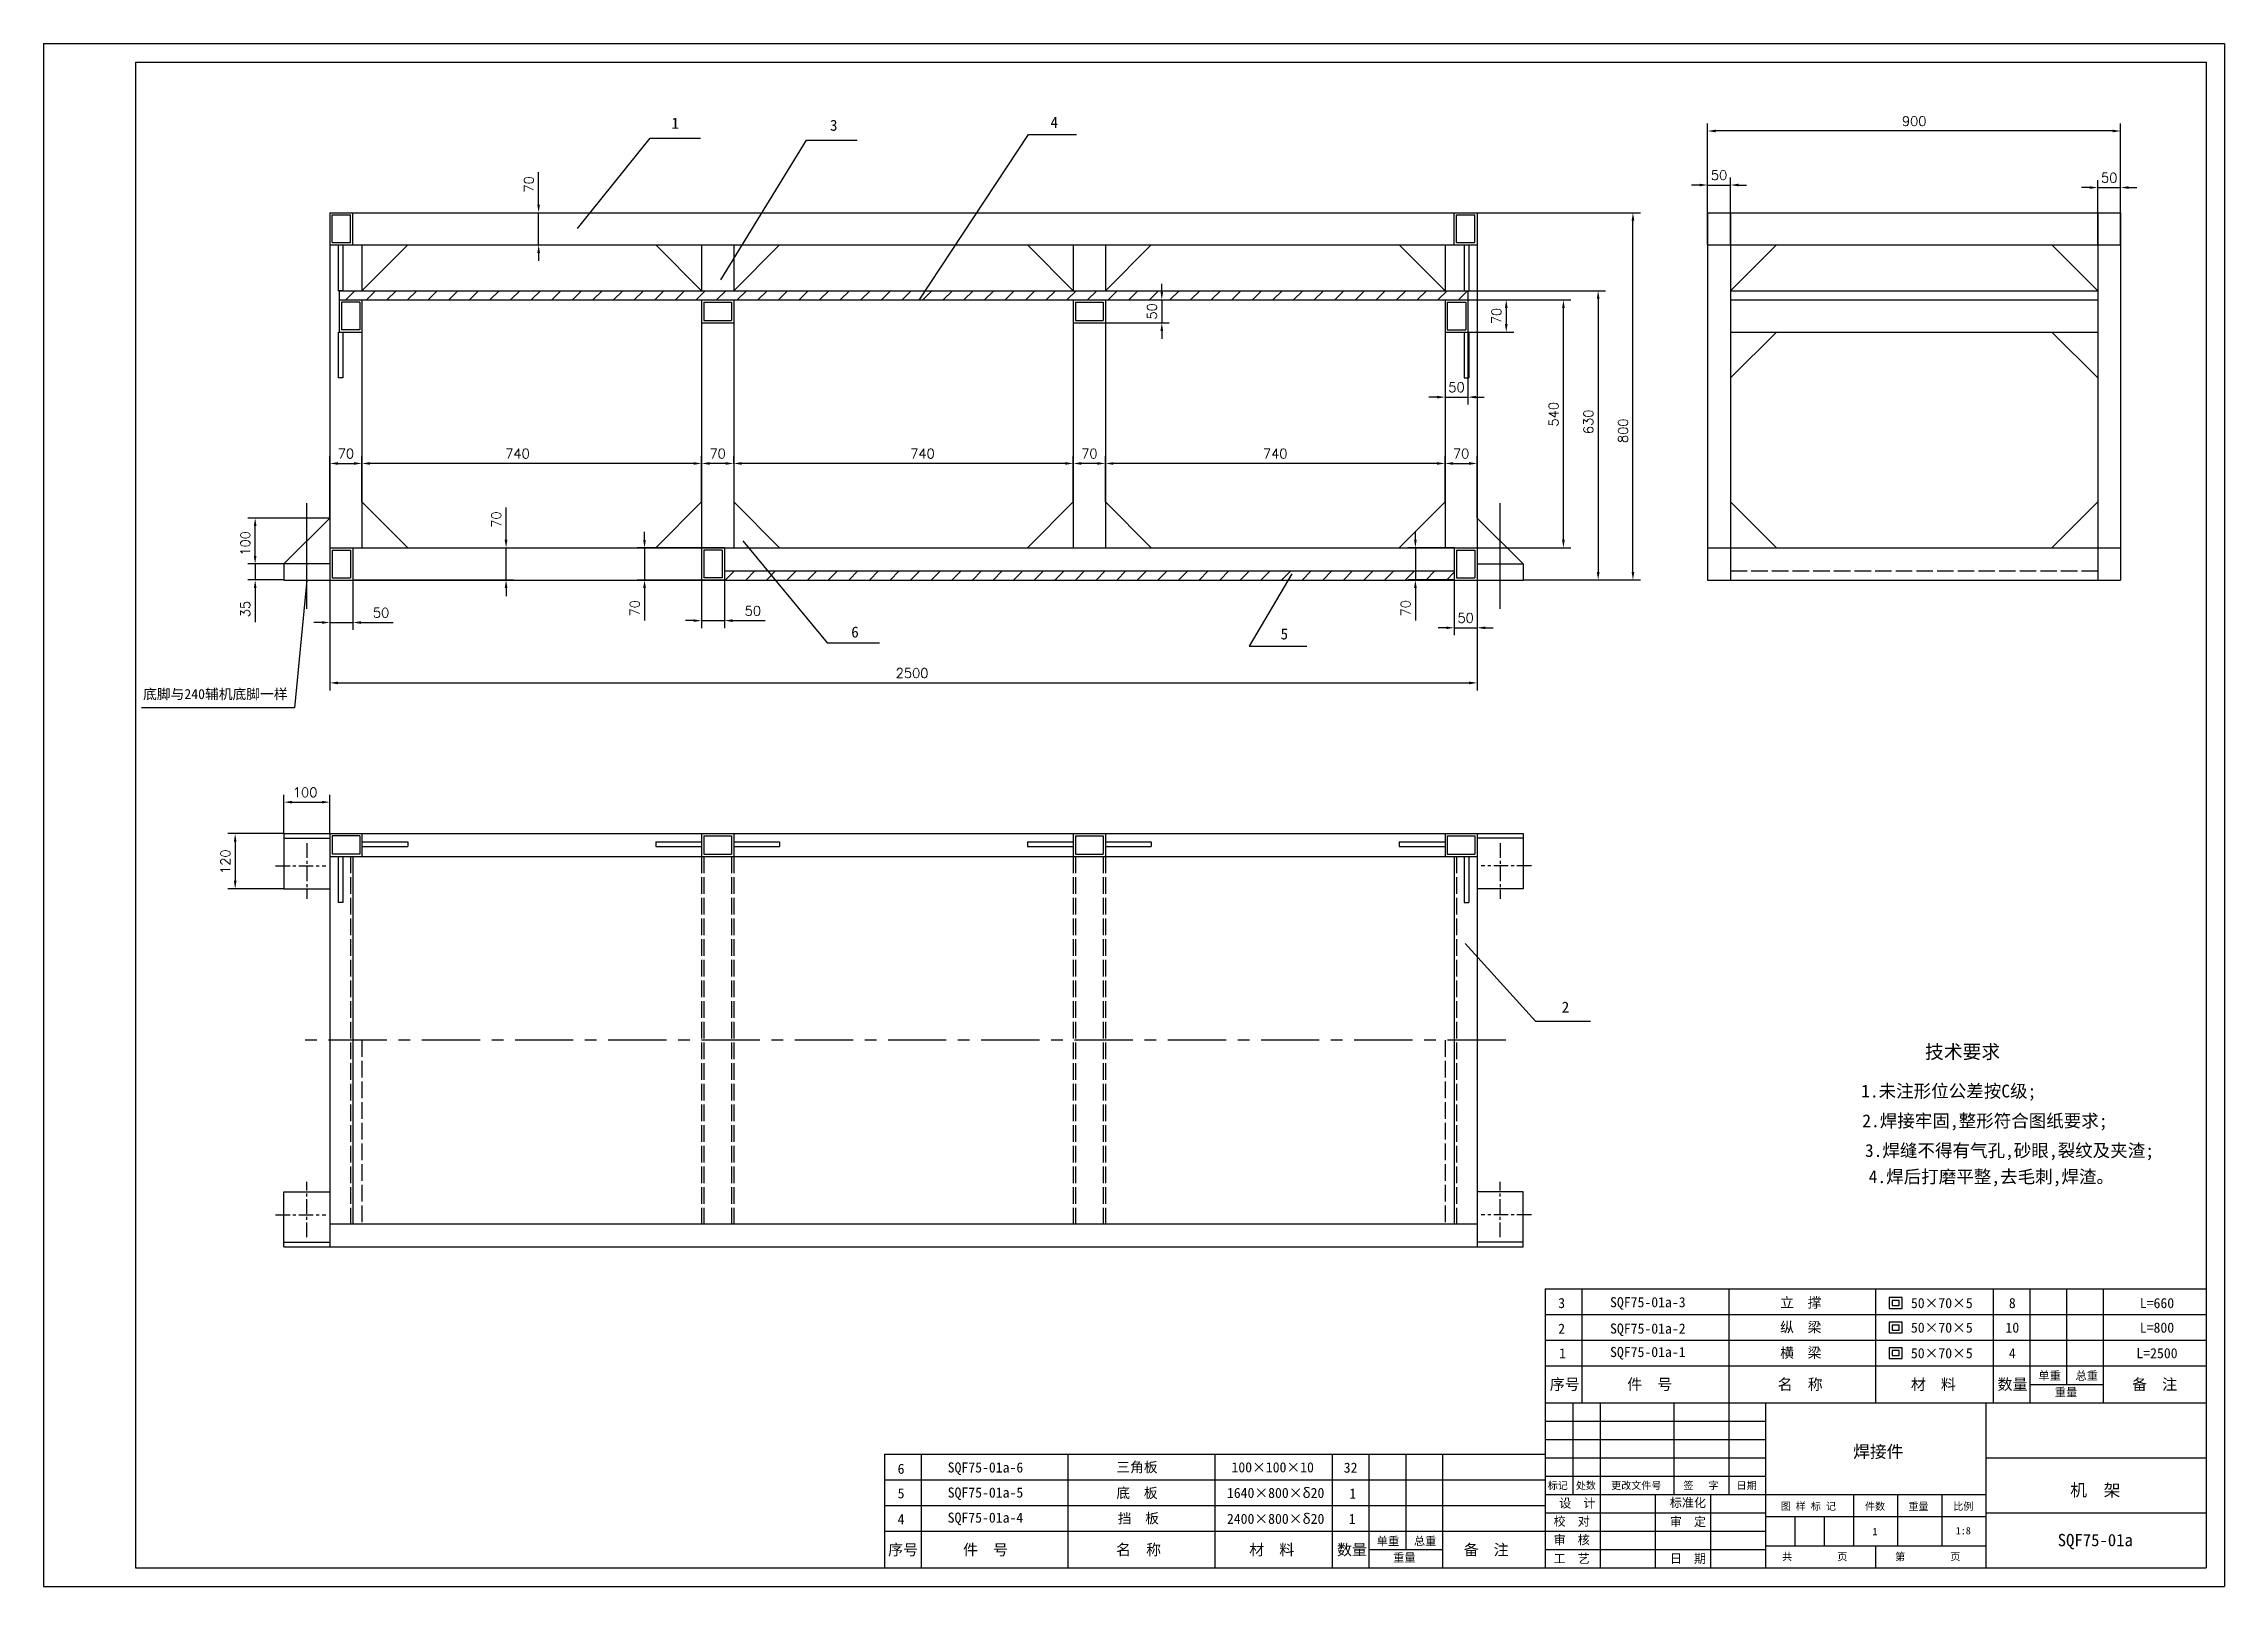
# Model space of a CAD drawing. Extents: x -281 to 4471, y -225 to 3135.
import ezdxf

# ---------------------------------------------------------------- set-up
doc = ezdxf.new("R2010")
doc.units = 0
doc.linetypes.add('ACAD_ISO02W100', pattern=[15, 12, -3])
doc.linetypes.add('CENTER', pattern=[50.8, 31.75, -6.35, 6.35, -6.35])
doc.layers.get('0').update_dxf_attribs({"linetype": 'CONTINUOUS'})
doc.layers.get('DEFPOINTS').update_dxf_attribs({"linetype": 'CONTINUOUS'})
doc.styles.get("Standard").update_dxf_attribs({"font": 'txt.shx', "height": 20.8})
doc.dimstyles.get("Standard").update_dxf_attribs({"dimscale": 5, "dimtxt": 4.5, "dimasz": 5.5, "dimexe": 4.25, "dimexo": 0.625, "dimgap": 2.2, "dimtad": 1, "dimdec": 4, "dimlfac": -1, "dimdsep": 46, "dimlunit": 6, "dimtxsty": 'Standard', "dimcen": 2.5, "dimclrd": 2, "dimclre": 2, "dimclrt": 2, "dimadec": 0, "dimazin": 0, "dimtfac": 1, "dimtdec": 4, "dimtmove": 0, "dimatfit": 3, "dimfxl": 1, "dimtolj": 1, "dimtzin": 0, "dimarcsym": 0})

msp = doc.modelspace()

# ---------------------------------------------------------------- texts
at = {"color": 2, "linetype": 'ByBlock', "attachment_point": 5}
for s, insert, char_height in [('\\f仿宋_GB2312|b0|i0|c134|p49;1', (1095.01319, 2962.11482), 24), ('\\f仿宋_GB2312|b0|i0|c134|p49;3', (1440.39176, 2957.31609), 24), ('\\f仿宋_GB2312|b0|i0|c134|p49;4', (1920.89588, 2963.87119), 24), ('\\f仿宋_GB2312|b0|i0|c134|p49;6', (1486.68026, 1853.66733), 24), ('\\f仿宋_GB2312|b0|i0|c134|p49;5', (2422.21302, 1849.47281), 24), ('\\f仿宋_GB2312|b0|i0|c134|p49;底脚与240辅机底脚一样', (92.83316, 1717.50856), 22), ('\\f仿宋_GB2312|b0|i0|c134|p49;2', (3034.84715, 1036.87635), 24), ('\\f仿宋_GB2312|b0|i0|c134|p49;技术要求', (3900.1377, 937.97194), 30), ('\\f仿宋_GB2312|b0|i0|c134|p49;1.未注形位公差按C级;', (3869.95939, 850.49653), 28), ('\\f仿宋_GB2312|b0|i0|c134|p49;2.焊接牢固,整形符合图纸要求;', (3948.8873, 785.74312), 28), ('\\f仿宋_GB2312|b0|i0|c134|p49;3.焊缝不得有气孔,砂眼,裂纹及夹渣;', (4002.27971, 720.98971), 28), ('\\f仿宋_GB2312|b0|i0|c134|p49;4.焊后打磨平整,去毛刺,焊渣。', (3962.81574, 664.00672), 28), ('\\f仿宋_GB2312|b0|i0|c134|p49;3', (3026.50197, 392.23473), 22), ('\\f仿宋_GB2312|b0|i0|c134|p49;SQF75-01a-3', (3214.30931, 391.48828), 22), ('\\f仿宋_GB2312|b0|i0|c134|p49;立  撑', (3547.59702, 392.17575), 22), ('\\f仿宋_GB2312|b0|i0|c134|p49;50×70×5', (3854.90065, 392.17575), 22), ('\\f仿宋_GB2312|b0|i0|c134|p49;8', (4008.55246, 392.17575), 22), ('\\f仿宋_GB2312|b0|i0|c134|p49;L=660', (4323.76465, 392.17575), 22), ('\\f仿宋_GB2312|b0|i0|c134|p49;2', (3026.50197, 336.54954), 22), ('\\f仿宋_GB2312|b0|i0|c134|p49;SQF75-01a-2', (3214.30931, 334.03532), 22), ('\\f仿宋_GB2312|b0|i0|c134|p49;纵  梁', (3547.59702, 338.65118), 22), ('\\f仿宋_GB2312|b0|i0|c134|p49;50×70×5', (3854.90065, 338.65118), 22), ('\\f仿宋_GB2312|b0|i0|c134|p49;10', (4008.55246, 338.65118), 22), ('\\f仿宋_GB2312|b0|i0|c134|p49;L=800', (4323.76465, 338.65118), 22), ('\\f仿宋_GB2312|b0|i0|c134|p49;1', (3028.60483, 282.966), 22), ('\\f仿宋_GB2312|b0|i0|c134|p49;SQF75-01a-1', (3214.30931, 282.966), 22), ('\\f仿宋_GB2312|b0|i0|c134|p49;横  梁', (3547.59702, 282.966), 22), ('\\f仿宋_GB2312|b0|i0|c134|p49;50×70×5', (3854.90065, 282.966), 22), ('\\f仿宋_GB2312|b0|i0|c134|p49;4', (4008.55246, 282.966), 22), ('\\f仿宋_GB2312|b0|i0|c134|p49;L=2500', (4323.76465, 282.966), 22), ('\\f仿宋_GB2312|b0|i0|c134|p49;单重', (4089.90674, 233.03552), 18), ('\\f仿宋_GB2312|b0|i0|c134|p49;总重', (4170.74094, 233.03552), 18), ('\\f仿宋_GB2312|b0|i0|c134|p49;序号', (3033.35977, 214.02664), 24), ('\\f仿宋_GB2312|b0|i0|c134|p49;件  号', (3218.44863, 214.02664), 24), ('\\f仿宋_GB2312|b0|i0|c134|p49;名  称', (3546.33831, 214.02664), 24), ('\\f仿宋_GB2312|b0|i0|c134|p49;材  料', (3836.62498, 214.02664), 24), ('\\f仿宋_GB2312|b0|i0|c134|p49;数量', (4009.07252, 214.02664), 24), ('\\f仿宋_GB2312|b0|i0|c134|p49;重量', (4125.56889, 197.39387), 18), ('\\f仿宋_GB2312|b0|i0|c134|p49;备  注', (4318.56693, 214.02664), 24), ('\\f仿宋_GB2312|b0|i0|c134|p49;三角板', (2101.09278, 33.65476), 22), ('\\f仿宋_GB2312|b0|i0|c134|p49;焊接件', (3716.43502, 67.2416), 26.752), ('\\f仿宋_GB2312|b0|i0|c134|p49;6', (1587.03609, 31.26924), 22), ('\\f仿宋_GB2312|b0|i0|c134|p49;SQF75-01a-6', (1770.98032, 31.52945), 22), ('\\f仿宋_GB2312|b0|i0|c134|p49;100×100×10', (2396.87309, 34.44659), 22), ('\\f仿宋_GB2312|b0|i0|c134|p49;32', (2566.64526, 33.65476), 22), ('\\f仿宋_GB2312|b0|i0|c134|p49;标记', (3018.10794, -5.91981), 16.0512), ('\\f仿宋_GB2312|b0|i0|c134|p49;处数', (3079.26022, -5.91981), 16.0512), ('\\f仿宋_GB2312|b0|i0|c134|p49;更改文件号', (3189.12698, -5.91981), 16.0512), ('\\f仿宋_GB2312|b0|i0|c134|p49;签   字', (3330.08816, -5.91981), 16.0512), ('\\f仿宋_GB2312|b0|i0|c134|p49;日期', (3429.59013, -5.91981), 16.0512), ('\\f仿宋_GB2312|b0|i0|c134|p49;机  架', (4189.34352, -16.48261), 26.752), ('\\f仿宋_GB2312|b0|i0|c134|p49;5', (1587.03609, -22.20623), 22), ('\\f仿宋_GB2312|b0|i0|c134|p49;SQF75-01a-5', (1770.98032, -23.12454), 22), ('\\f仿宋_GB2312|b0|i0|c134|p49;底  板', (2101.09278, -22.49846), 22), ('\\f仿宋_GB2312|b0|i0|c134|p49;1640×800×δ20', (2403.30242, -21.33221), 22), ('\\f仿宋_GB2312|b0|i0|c134|p49;1', (2571.24231, -22.49846), 22), ('\\f仿宋_GB2312|b0|i0|c134|p49;设  计 ', (3060.61109, -44.49596), 19.26144), ('\\f仿宋_GB2312|b0|i0|c134|p49;标准化 ', (3301.66537, -43.63256), 19.26144), ('\\f仿宋_GB2312|b0|i0|c134|p49;图 样 标 记', (3564.04546, -51.1146), 16.0512), ('\\f仿宋_GB2312|b0|i0|c134|p49;件数', (3709.33483, -51.32727), 16.0512), ('\\f仿宋_GB2312|b0|i0|c134|p49;重量', (3803.91652, -51.32727), 16.0512), ('\\f仿宋_GB2312|b0|i0|c134|p49;比例', (3901.76064, -51.32727), 16.0512), ('\\f仿宋_GB2312|b0|i0|c134|p49;4', (1587.03609, -78.48067), 22), ('\\f仿宋_GB2312|b0|i0|c134|p49;SQF75-01a-4', (1770.98032, -77.77852), 22), ('\\f仿宋_GB2312|b0|i0|c134|p49;挡  板', (2104.26804, -77.77852), 22), ('\\f仿宋_GB2312|b0|i0|c134|p49;2400×800×δ20', (2403.30242, -77.77852), 22), ('\\f仿宋_GB2312|b0|i0|c134|p49;1', (2569.82052, -77.77852), 22), ('\\f仿宋_GB2312|b0|i0|c134|p49;校  对', (3048.38065, -84.26963), 19.26144), ('\\f仿宋_GB2312|b0|i0|c134|p49;审  定 ', (3301.66537, -85.07602), 19.26144), ('\\f仿宋_GB2312|b0|i0|c134|p49;序号', (1591.5805, -146.21099), 24), ('\\f仿宋_GB2312|b0|i0|c134|p49;件  号', (1771.16047, -146.21099), 24), ('\\f仿宋_GB2312|b0|i0|c134|p49;名  称', (2104.55904, -146.21099), 24), ('\\f仿宋_GB2312|b0|i0|c134|p49;材  料', (2394.84571, -146.21099), 24), ('\\f仿宋_GB2312|b0|i0|c134|p49;数量', (2569.59177, -146.21099), 24), ('\\f仿宋_GB2312|b0|i0|c134|p49;单重', (2648.12747, -127.20211), 18), ('\\f仿宋_GB2312|b0|i0|c134|p49;总重', (2728.96167, -127.20211), 18), ('\\f仿宋_GB2312|b0|i0|c134|p49;备  注', (2862.10035, -146.21099), 24), ('\\f仿宋_GB2312|b0|i0|c134|p49;审  核', (3048.38065, -124.66478), 19.26144), ('\\f仿宋_GB2312|b0|i0|c134|p49;1', (3709.33483, -105.34289), 16.0512), ('\\f仿宋_GB2312|b0|i0|c134|p49;1:8', (3901.76064, -103.51206), 16.0512), ('\\f仿宋_GB2312|b0|i0|c134|p49;SQF75-01a', (4189.34352, -127.21462), 26.752), ('\\f仿宋_GB2312|b0|i0|c134|p49;重量', (2683.78962, -162.84376), 18), ('\\f仿宋_GB2312|b0|i0|c134|p49;工  艺', (3048.38065, -165.05993), 19.26144), ('\\f仿宋_GB2312|b0|i0|c134|p49;日  期 ', (3301.66537, -165.3727), 19.26144), ('\\f仿宋_GB2312|b0|i0|c134|p49;共         页', (3578.1673, -160.98825), 16.0512), ('\\f仿宋_GB2312|b0|i0|c134|p49;第         页', (3824.29062, -160.98825), 16.0512)]:
    msp.add_mtext(s, dxfattribs=dict(at, insert=insert, char_height=char_height))

# ---------------------------------------------------------------- blocks, each defined once
blk = doc.blocks.new('*D0')
at = {"color": 2, "linetype": 'ByBlock', "transparency": 16777216}
for p, q in [((342.4, 1790.7), (342.4, 1550.3)), ((2842.4, 1790.7), (2842.4, 1550.3)), ((359.9, 1566.6), (2824.9, 1566.6))]:
    blk.add_line(p, q, dxfattribs=at)
for points in [[(359.9, 1569.5), (359.9, 1563.6), (342.4, 1566.6)], [(2824.9, 1569.5), (2824.9, 1563.6), (2842.4, 1566.6)]]:
    blk.add_solid(points, dxfattribs=at)
at = {"layer": 'DEFPOINTS', "color": 0, "linetype": 'ByBlock', "transparency": 16777216}
for p in [(342.4, 1790.7), (2842.4, 1790.7), (2842.4, 1566.6)]:
    blk.add_point(p, dxfattribs=at)
at = {"color": 2, "linetype": 'ByBlock', "transparency": 16777216, "insert": (1611, 1588), "char_height": 20.8, "attachment_point": 5}
blk.add_mtext('\\A1;2500', dxfattribs=at)
blk = doc.blocks.new('*D1')
at = {"color": 2, "linetype": 'ByBlock', "transparency": 16777216}
for p, q in [((342.4, 1790.7), (342.4, 1681.8)), ((392.4, 1790.7), (392.4, 1681.8)), ((324.9, 1698.1), (307.4, 1698.1)), ((342.4, 1698.1), (392.4, 1698.1)), ((409.9, 1698.1), (480.6, 1698.1))]:
    blk.add_line(p, q, dxfattribs=at)
for points in [[(324.9, 1701), (324.9, 1695.2), (342.4, 1698.1)], [(409.9, 1701), (409.9, 1695.2), (392.4, 1698.1)]]:
    blk.add_solid(points, dxfattribs=at)
at = {"layer": 'DEFPOINTS', "color": 0, "linetype": 'ByBlock', "transparency": 16777216}
for p in [(342.4, 1790.7), (392.4, 1790.7), (392.4, 1698.1)]:
    blk.add_point(p, dxfattribs=at)
at = {"color": 2, "linetype": 'ByBlock', "transparency": 16777216, "insert": (454, 1719.5), "char_height": 20.8, "attachment_point": 5}
blk.add_mtext('\\A1;50', dxfattribs=at)
blk = doc.blocks.new('*D2')
at = {"color": 2, "linetype": 'ByBlock', "transparency": 16777216}
for p, q in [((726.4, 1878.2), (726.4, 1948.9)), ((512.4, 1860.7), (742.6, 1860.7)), ((726.4, 1790.7), (726.4, 1860.7)), ((392.4, 1790.7), (742.6, 1790.7)), ((726.4, 1773.2), (726.4, 1755.7))]:
    blk.add_line(p, q, dxfattribs=at)
for points in [[(723.4, 1878.2), (729.3, 1878.2), (726.4, 1860.7)], [(723.4, 1773.2), (729.3, 1773.2), (726.4, 1790.7)]]:
    blk.add_solid(points, dxfattribs=at)
at = {"layer": 'DEFPOINTS', "color": 0, "linetype": 'ByBlock', "transparency": 16777216}
for p in [(512.4, 1860.7), (392.4, 1790.7), (726.4, 1790.7)]:
    blk.add_point(p, dxfattribs=at)
at = {"color": 2, "linetype": 'ByBlock', "transparency": 16777216, "insert": (705, 1922.3), "char_height": 20.8, "attachment_point": 5, "rotation": 90}
blk.add_mtext('\\A1;70', dxfattribs=at)
blk = doc.blocks.new('*D3')
at = {"color": 2, "linetype": 'ByBlock', "transparency": 16777216}
for p, q in [((797.3, 2608.2), (797.3, 2678.9)), ((342.4, 2590.7), (813.5, 2590.7)), ((797.3, 2520.7), (797.3, 2590.7)), ((342.4, 2520.7), (813.5, 2520.7)), ((797.3, 2503.2), (797.3, 2485.7))]:
    blk.add_line(p, q, dxfattribs=at)
for points in [[(794.4, 2608.2), (800.2, 2608.2), (797.3, 2590.7)], [(794.4, 2503.2), (800.2, 2503.2), (797.3, 2520.7)]]:
    blk.add_solid(points, dxfattribs=at)
at = {"layer": 'DEFPOINTS', "color": 0, "linetype": 'ByBlock', "transparency": 16777216}
for p in [(342.4, 2590.7), (342.4, 2520.7), (797.3, 2520.7)]:
    blk.add_point(p, dxfattribs=at)
at = {"color": 2, "linetype": 'ByBlock', "transparency": 16777216, "insert": (775.9, 2652.3), "char_height": 20.8, "attachment_point": 5, "rotation": 90}
blk.add_mtext('\\A1;70', dxfattribs=at)
blk = doc.blocks.new('*D4')
at = {"color": 2, "linetype": 'ByBlock', "transparency": 16777216}
for p, q in [((2155.2, 2418.2), (2155.2, 2435.7)), ((2032.4, 2400.7), (2171.5, 2400.7)), ((2155.2, 2400.7), (2155.2, 2350.7)), ((2032.4, 2350.7), (2171.5, 2350.7)), ((2155.2, 2333.2), (2155.2, 2315.7))]:
    blk.add_line(p, q, dxfattribs=at)
for points in [[(2152.3, 2418.2), (2158.2, 2418.2), (2155.2, 2400.7)], [(2152.3, 2333.2), (2158.2, 2333.2), (2155.2, 2350.7)]]:
    blk.add_solid(points, dxfattribs=at)
at = {"layer": 'DEFPOINTS', "color": 0, "linetype": 'ByBlock', "transparency": 16777216}
for p in [(2032.4, 2400.7), (2032.4, 2350.7), (2155.2, 2350.7)]:
    blk.add_point(p, dxfattribs=at)
at = {"color": 2, "linetype": 'ByBlock', "transparency": 16777216, "insert": (2133.8, 2375.7), "char_height": 20.8, "attachment_point": 5, "rotation": 90}
blk.add_mtext('\\A1;50', dxfattribs=at)
blk = doc.blocks.new('*D5')
at = {"color": 2, "linetype": 'ByBlock', "transparency": 16777216}
for p, q in [((2772.4, 2507.1), (2772.4, 2349.2)), ((2822.4, 2507.1), (2822.4, 2349.2)), ((2754.9, 2365.4), (2737.4, 2365.4)), ((2772.4, 2365.4), (2822.4, 2365.4)), ((2839.9, 2365.4), (2857.4, 2365.4))]:
    blk.add_line(p, q, dxfattribs=at)
for points in [[(2754.9, 2368.4), (2754.9, 2362.5), (2772.4, 2365.4)], [(2839.9, 2368.4), (2839.9, 2362.5), (2822.4, 2365.4)]]:
    blk.add_solid(points, dxfattribs=at)
at = {"layer": 'DEFPOINTS', "color": 0, "linetype": 'ByBlock', "transparency": 16777216}
for p in [(2772.4, 2507.1), (2822.4, 2507.1), (2822.4, 2365.4)]:
    blk.add_point(p, dxfattribs=at)
at = {"color": 2, "linetype": 'ByBlock', "transparency": 16777216, "insert": (2797.4, 2386.8), "char_height": 20.8, "attachment_point": 5}
blk.add_mtext('\\A1;50', dxfattribs=at)
blk = doc.blocks.new('*D6')
at = {"color": 2, "linetype": 'ByBlock', "transparency": 16777216}
for p, q in [((2822.4, 2577.1), (2922.1, 2577.1)), ((2905.8, 2559.6), (2905.8, 2524.6)), ((2822.4, 2507.1), (2922.1, 2507.1))]:
    blk.add_line(p, q, dxfattribs=at)
for points in [[(2902.9, 2559.6), (2908.7, 2559.6), (2905.8, 2577.1)], [(2902.9, 2524.6), (2908.7, 2524.6), (2905.8, 2507.1)]]:
    blk.add_solid(points, dxfattribs=at)
at = {"layer": 'DEFPOINTS', "color": 0, "linetype": 'ByBlock', "transparency": 16777216}
for p in [(2822.4, 2577.1), (2822.4, 2507.1), (2905.8, 2507.1)]:
    blk.add_point(p, dxfattribs=at)
at = {"color": 2, "linetype": 'ByBlock', "transparency": 16777216, "insert": (2884.4, 2542.1), "char_height": 20.8, "attachment_point": 5, "rotation": 90}
blk.add_mtext('\\A1;70', dxfattribs=at)
blk = doc.blocks.new('*D7')
at = {"color": 2, "linetype": 'ByBlock', "transparency": 16777216}
for p, q in [((2772.4, 1960.7), (2772.4, 2060.7)), ((2789.9, 2044.5), (2824.9, 2044.5)), ((2842.4, 1925.7), (2842.4, 2060.7))]:
    blk.add_line(p, q, dxfattribs=at)
for points in [[(2789.9, 2047.4), (2789.9, 2041.6), (2772.4, 2044.5)], [(2824.9, 2047.4), (2824.9, 2041.6), (2842.4, 2044.5)]]:
    blk.add_solid(points, dxfattribs=at)
at = {"layer": 'DEFPOINTS', "color": 0, "linetype": 'ByBlock', "transparency": 16777216}
for p in [(2842.4, 2044.5), (2772.4, 1960.7), (2842.4, 1925.7)]:
    blk.add_point(p, dxfattribs=at)
at = {"color": 2, "linetype": 'ByBlock', "transparency": 16777216, "insert": (2807.4, 2065.9), "char_height": 20.8, "attachment_point": 5}
blk.add_mtext('\\A1;70', dxfattribs=at)
blk = doc.blocks.new('*D8')
at = {"color": 2, "linetype": 'ByBlock', "transparency": 16777216}
for p, q in [((2032.4, 1960.7), (2032.4, 2060.7)), ((2754.9, 2044.5), (2049.9, 2044.5))]:
    blk.add_line(p, q, dxfattribs=at)
for points in [[(2049.9, 2047.4), (2049.9, 2041.6), (2032.4, 2044.5)], [(2754.9, 2047.4), (2754.9, 2041.6), (2772.4, 2044.5)]]:
    blk.add_solid(points, dxfattribs=at)
at = {"layer": 'DEFPOINTS', "color": 0, "linetype": 'ByBlock', "transparency": 16777216}
for p in [(2032.4, 2044.5), (2032.4, 1960.7), (2772.4, 1960.7)]:
    blk.add_point(p, dxfattribs=at)
at = {"color": 2, "linetype": 'ByBlock', "transparency": 16777216, "insert": (2402.4, 2065.9), "char_height": 20.8, "attachment_point": 5}
blk.add_mtext('\\A1;740', dxfattribs=at)
blk = doc.blocks.new('*D9')
at = {"color": 2, "linetype": 'ByBlock', "transparency": 16777216}
for p, q in [((1962.4, 1960.7), (1962.4, 2060.7)), ((2014.9, 2044.5), (1979.9, 2044.5))]:
    blk.add_line(p, q, dxfattribs=at)
for points in [[(1979.9, 2047.4), (1979.9, 2041.6), (1962.4, 2044.5)], [(2014.9, 2047.4), (2014.9, 2041.6), (2032.4, 2044.5)]]:
    blk.add_solid(points, dxfattribs=at)
at = {"layer": 'DEFPOINTS', "color": 0, "linetype": 'ByBlock', "transparency": 16777216}
for p in [(1962.4, 2044.5), (1962.4, 1960.7), (2032.4, 1960.7)]:
    blk.add_point(p, dxfattribs=at)
at = {"color": 2, "linetype": 'ByBlock', "transparency": 16777216, "insert": (1997.4, 2065.9), "char_height": 20.8, "attachment_point": 5}
blk.add_mtext('\\A1;70', dxfattribs=at)
blk = doc.blocks.new('*D10')
at = {"color": 2, "linetype": 'ByBlock', "transparency": 16777216}
for p, q in [((1152.4, 1960.7), (1152.4, 2060.7)), ((1204.9, 2044.5), (1169.9, 2044.5))]:
    blk.add_line(p, q, dxfattribs=at)
for points in [[(1169.9, 2047.4), (1169.9, 2041.6), (1152.4, 2044.5)], [(1204.9, 2047.4), (1204.9, 2041.6), (1222.4, 2044.5)]]:
    blk.add_solid(points, dxfattribs=at)
at = {"layer": 'DEFPOINTS', "color": 0, "linetype": 'ByBlock', "transparency": 16777216}
for p in [(1152.4, 2044.5), (1152.4, 1960.7), (1222.4, 1960.7)]:
    blk.add_point(p, dxfattribs=at)
at = {"color": 2, "linetype": 'ByBlock', "transparency": 16777216, "insert": (1187.4, 2065.9), "char_height": 20.8, "attachment_point": 5}
blk.add_mtext('\\A1;70', dxfattribs=at)
blk = doc.blocks.new('*D11')
at = {"color": 2, "linetype": 'ByBlock', "transparency": 16777216}
for p, q in [((1222.4, 2044.5), (1222.4, 2060.7)), ((1944.9, 2044.5), (1239.9, 2044.5)), ((1962.4, 2044.5), (1962.4, 2060.7))]:
    blk.add_line(p, q, dxfattribs=at)
for points in [[(1239.9, 2047.4), (1239.9, 2041.6), (1222.4, 2044.5)], [(1944.9, 2047.4), (1944.9, 2041.6), (1962.4, 2044.5)]]:
    blk.add_solid(points, dxfattribs=at)
at = {"layer": 'DEFPOINTS', "color": 0, "linetype": 'ByBlock', "transparency": 16777216}
for p in [(1222.4, 2044.5), (1222.4, 2044.5), (1962.4, 2044.5)]:
    blk.add_point(p, dxfattribs=at)
at = {"color": 2, "linetype": 'ByBlock', "transparency": 16777216, "insert": (1633.8, 2065.9), "char_height": 20.8, "attachment_point": 5}
blk.add_mtext('\\A1;740', dxfattribs=at)
blk = doc.blocks.new('*D12')
at = {"color": 2, "linetype": 'ByBlock', "transparency": 16777216}
for p, q in [((412.4, 2042.2), (412.4, 2060.7)), ((1134.9, 2044.5), (429.9, 2044.5)), ((1152.4, 2044.5), (1152.4, 2060.7))]:
    blk.add_line(p, q, dxfattribs=at)
for points in [[(429.9, 2047.4), (429.9, 2041.6), (412.4, 2044.5)], [(1134.9, 2047.4), (1134.9, 2041.6), (1152.4, 2044.5)]]:
    blk.add_solid(points, dxfattribs=at)
at = {"layer": 'DEFPOINTS', "color": 0, "linetype": 'ByBlock', "transparency": 16777216}
for p in [(412.4, 2044.5), (1152.4, 2044.5), (412.4, 2042.2)]:
    blk.add_point(p, dxfattribs=at)
at = {"color": 2, "linetype": 'ByBlock', "transparency": 16777216, "insert": (751.3, 2065.9), "char_height": 20.8, "attachment_point": 5}
blk.add_mtext('\\A1;740', dxfattribs=at)
blk = doc.blocks.new('*D13')
at = {"color": 2, "linetype": 'ByBlock', "transparency": 16777216}
for p, q in [((342.4, 1925.7), (342.4, 2060.7)), ((359.9, 2044.5), (394.9, 2044.5)), ((412.4, 1960.7), (412.4, 2060.7))]:
    blk.add_line(p, q, dxfattribs=at)
for points in [[(359.9, 2047.4), (359.9, 2041.6), (342.4, 2044.5)], [(394.9, 2047.4), (394.9, 2041.6), (412.4, 2044.5)]]:
    blk.add_solid(points, dxfattribs=at)
at = {"layer": 'DEFPOINTS', "color": 0, "linetype": 'ByBlock', "transparency": 16777216}
for p in [(412.4, 2044.5), (412.4, 1960.7), (342.4, 1925.7)]:
    blk.add_point(p, dxfattribs=at)
at = {"color": 2, "linetype": 'ByBlock', "transparency": 16777216, "insert": (377.4, 2065.9), "char_height": 20.8, "attachment_point": 5}
blk.add_mtext('\\A1;70', dxfattribs=at)
blk = doc.blocks.new('*D14')
at = {"color": 2, "linetype": 'ByBlock', "transparency": 16777216}
for p, q in [((2792.4, 1860.7), (2691.6, 1860.7)), ((2707.8, 1878.2), (2707.8, 1895.7)), ((2707.8, 1860.7), (2707.8, 1790.7)), ((2792.4, 1790.7), (2691.6, 1790.7)), ((2707.8, 1773.2), (2707.8, 1702.5))]:
    blk.add_line(p, q, dxfattribs=at)
for points in [[(2704.9, 1878.2), (2710.7, 1878.2), (2707.8, 1860.7)], [(2704.9, 1773.2), (2710.7, 1773.2), (2707.8, 1790.7)]]:
    blk.add_solid(points, dxfattribs=at)
at = {"layer": 'DEFPOINTS', "color": 0, "linetype": 'ByBlock', "transparency": 16777216}
for p in [(2792.4, 1860.7), (2707.8, 1790.7), (2792.4, 1790.7)]:
    blk.add_point(p, dxfattribs=at)
at = {"color": 2, "linetype": 'ByBlock', "transparency": 16777216, "insert": (2686.4, 1729.1), "char_height": 20.8, "attachment_point": 5, "rotation": 90}
blk.add_mtext('\\A1;70', dxfattribs=at)
blk = doc.blocks.new('*D15')
at = {"color": 2, "linetype": 'ByBlock', "transparency": 16777216}
for p, q in [((2792.4, 1790.7), (2792.4, 1670.3)), ((2842.4, 1790.7), (2842.4, 1670.3)), ((2774.9, 1686.6), (2757.4, 1686.6)), ((2792.4, 1686.6), (2842.4, 1686.6)), ((2859.9, 1686.6), (2877.4, 1686.6))]:
    blk.add_line(p, q, dxfattribs=at)
for points in [[(2774.9, 1689.5), (2774.9, 1683.6), (2792.4, 1686.6)], [(2859.9, 1689.5), (2859.9, 1683.6), (2842.4, 1686.6)]]:
    blk.add_solid(points, dxfattribs=at)
at = {"layer": 'DEFPOINTS', "color": 0, "linetype": 'ByBlock', "transparency": 16777216}
for p in [(2792.4, 1790.7), (2842.4, 1790.7), (2842.4, 1686.6)]:
    blk.add_point(p, dxfattribs=at)
at = {"color": 2, "linetype": 'ByBlock', "transparency": 16777216, "insert": (2817.4, 1708), "char_height": 20.8, "attachment_point": 5}
blk.add_mtext('\\A1;50', dxfattribs=at)
blk = doc.blocks.new('*D16')
at = {"color": 2, "linetype": 'ByBlock', "transparency": 16777216}
for p, q in [((2822.4, 2400.7), (3046.7, 2400.7)), ((3030.4, 1878.2), (3030.4, 2383.2)), ((2842.4, 1860.7), (3046.7, 1860.7))]:
    blk.add_line(p, q, dxfattribs=at)
for points in [[(3027.5, 2383.2), (3033.3, 2383.2), (3030.4, 2400.7)], [(3027.5, 1878.2), (3033.3, 1878.2), (3030.4, 1860.7)]]:
    blk.add_solid(points, dxfattribs=at)
at = {"layer": 'DEFPOINTS', "color": 0, "linetype": 'ByBlock', "transparency": 16777216}
for p in [(2822.4, 2400.7), (3030.4, 2400.7), (2842.4, 1860.7)]:
    blk.add_point(p, dxfattribs=at)
at = {"color": 2, "linetype": 'ByBlock', "transparency": 16777216, "insert": (3009, 2151.6), "char_height": 20.8, "attachment_point": 5, "rotation": 90}
blk.add_mtext('\\A1;540', dxfattribs=at)
blk = doc.blocks.new('*D17')
at = {"color": 2, "linetype": 'ByBlock', "transparency": 16777216}
for p, q in [((2822.4, 2420.7), (3122.4, 2420.7)), ((3106.1, 2403.2), (3106.1, 1808.2)), ((2942.4, 1790.7), (3122.4, 1790.7))]:
    blk.add_line(p, q, dxfattribs=at)
for points in [[(3103.2, 2403.2), (3109.1, 2403.2), (3106.1, 2420.7)], [(3103.2, 1808.2), (3109.1, 1808.2), (3106.1, 1790.7)]]:
    blk.add_solid(points, dxfattribs=at)
at = {"layer": 'DEFPOINTS', "color": 0, "linetype": 'ByBlock', "transparency": 16777216}
for p in [(2822.4, 2420.7), (2942.4, 1790.7), (3106.1, 1790.7)]:
    blk.add_point(p, dxfattribs=at)
at = {"color": 2, "linetype": 'ByBlock', "transparency": 16777216, "insert": (3084.7, 2135.2), "char_height": 20.8, "attachment_point": 5, "rotation": 90}
blk.add_mtext('\\A1;630', dxfattribs=at)
blk = doc.blocks.new('*D18')
at = {"color": 2, "linetype": 'ByBlock', "transparency": 16777216}
for p, q in [((2842.4, 2590.7), (3198.1, 2590.7)), ((3181.8, 1808.2), (3181.8, 2573.2)), ((2942.4, 1790.7), (3198.1, 1790.7))]:
    blk.add_line(p, q, dxfattribs=at)
for points in [[(3178.9, 2573.2), (3184.8, 2573.2), (3181.8, 2590.7)], [(3178.9, 1808.2), (3184.8, 1808.2), (3181.8, 1790.7)]]:
    blk.add_solid(points, dxfattribs=at)
at = {"layer": 'DEFPOINTS', "color": 0, "linetype": 'ByBlock', "transparency": 16777216}
for p in [(2842.4, 2590.7), (3181.8, 2590.7), (2942.4, 1790.7)]:
    blk.add_point(p, dxfattribs=at)
at = {"color": 2, "linetype": 'ByBlock', "transparency": 16777216, "insert": (3160.4, 2115.7), "char_height": 20.8, "attachment_point": 5, "rotation": 90}
blk.add_mtext('\\A1;800', dxfattribs=at)
blk = doc.blocks.new('*D19')
at = {"color": 2, "linetype": 'ByBlock', "transparency": 16777216}
for p, q in [((179.6, 1843.2), (179.6, 1860.7)), ((242.4, 1825.7), (163.3, 1825.7)), ((179.6, 1825.7), (179.6, 1790.7)), ((242.4, 1790.7), (163.3, 1790.7)), ((179.6, 1773.2), (179.6, 1699))]:
    blk.add_line(p, q, dxfattribs=at)
for points in [[(176.7, 1843.2), (182.5, 1843.2), (179.6, 1825.7)], [(176.7, 1773.2), (182.5, 1773.2), (179.6, 1790.7)]]:
    blk.add_solid(points, dxfattribs=at)
at = {"layer": 'DEFPOINTS', "color": 0, "linetype": 'ByBlock', "transparency": 16777216}
for p in [(242.4, 1825.7), (179.6, 1790.7), (242.4, 1790.7)]:
    blk.add_point(p, dxfattribs=at)
at = {"color": 2, "linetype": 'ByBlock', "transparency": 16777216, "insert": (158.2, 1727.3), "char_height": 20.8, "attachment_point": 5, "rotation": 90}
blk.add_mtext('\\A1;35', dxfattribs=at)
blk = doc.blocks.new('*D20')
at = {"color": 2, "linetype": 'ByBlock', "transparency": 16777216}
for p, q in [((342.4, 1925.7), (163.3, 1925.7)), ((179.6, 1843.2), (179.6, 1908.2)), ((242.4, 1825.7), (163.3, 1825.7))]:
    blk.add_line(p, q, dxfattribs=at)
for points in [[(176.7, 1908.2), (182.5, 1908.2), (179.6, 1925.7)], [(176.7, 1843.2), (182.5, 1843.2), (179.6, 1825.7)]]:
    blk.add_solid(points, dxfattribs=at)
at = {"layer": 'DEFPOINTS', "color": 0, "linetype": 'ByBlock', "transparency": 16777216}
for p in [(179.6, 1925.7), (342.4, 1925.7), (242.4, 1825.7)]:
    blk.add_point(p, dxfattribs=at)
at = {"color": 2, "linetype": 'ByBlock', "transparency": 16777216, "insert": (158.2, 1870.4), "char_height": 20.8, "attachment_point": 5, "rotation": 90}
blk.add_mtext('\\A1;100', dxfattribs=at)
blk = doc.blocks.new('*D21')
at = {"color": 2, "linetype": 'ByBlock', "transparency": 16777216}
for p, q in [((3344.6, 2590.7), (3344.6, 2784.9)), ((4227.1, 2768.6), (3362.1, 2768.6)), ((4244.6, 2590.7), (4244.6, 2784.9))]:
    blk.add_line(p, q, dxfattribs=at)
for points in [[(3362.1, 2771.5), (3362.1, 2765.7), (3344.6, 2768.6)], [(4227.1, 2771.5), (4227.1, 2765.7), (4244.6, 2768.6)]]:
    blk.add_solid(points, dxfattribs=at)
at = {"layer": 'DEFPOINTS', "color": 0, "linetype": 'ByBlock', "transparency": 16777216}
for p in [(3344.6, 2768.6), (3344.6, 2590.7), (4244.6, 2590.7)]:
    blk.add_point(p, dxfattribs=at)
at = {"color": 2, "linetype": 'ByBlock', "transparency": 16777216, "insert": (3794.7, 2790), "char_height": 20.8, "attachment_point": 5}
blk.add_mtext('\\A1;900', dxfattribs=at)
blk = doc.blocks.new('*D22')
at = {"color": 2, "linetype": 'ByBlock', "transparency": 16777216}
for p, q in [((3344.6, 2520.7), (3344.6, 2667.2)), ((3394.6, 2520.7), (3394.6, 2667.2)), ((3327.1, 2650.9), (3309.6, 2650.9)), ((3344.6, 2650.9), (3394.6, 2650.9)), ((3412.1, 2650.9), (3429.6, 2650.9))]:
    blk.add_line(p, q, dxfattribs=at)
for points in [[(3327.1, 2653.8), (3327.1, 2648), (3344.6, 2650.9)], [(3412.1, 2653.8), (3412.1, 2648), (3394.6, 2650.9)]]:
    blk.add_solid(points, dxfattribs=at)
at = {"layer": 'DEFPOINTS', "color": 0, "linetype": 'ByBlock', "transparency": 16777216}
for p in [(3394.6, 2650.9), (3344.6, 2520.7), (3394.6, 2520.7)]:
    blk.add_point(p, dxfattribs=at)
at = {"color": 2, "linetype": 'ByBlock', "transparency": 16777216, "insert": (3369.6, 2672.3), "char_height": 20.8, "attachment_point": 5}
blk.add_mtext('\\A1;50', dxfattribs=at)
blk = doc.blocks.new('*D23')
at = {"color": 2, "linetype": 'ByBlock', "transparency": 16777216}
for p, q in [((4194.6, 2520.7), (4194.6, 2661.7)), ((4244.6, 2520.7), (4244.6, 2661.7)), ((4177.1, 2645.4), (4159.6, 2645.4)), ((4194.6, 2645.4), (4244.6, 2645.4)), ((4262.1, 2645.4), (4279.6, 2645.4))]:
    blk.add_line(p, q, dxfattribs=at)
for points in [[(4177.1, 2648.3), (4177.1, 2642.5), (4194.6, 2645.4)], [(4262.1, 2648.3), (4262.1, 2642.5), (4244.6, 2645.4)]]:
    blk.add_solid(points, dxfattribs=at)
at = {"layer": 'DEFPOINTS', "color": 0, "linetype": 'ByBlock', "transparency": 16777216}
for p in [(4244.6, 2645.4), (4194.6, 2520.7), (4244.6, 2520.7)]:
    blk.add_point(p, dxfattribs=at)
at = {"color": 2, "linetype": 'ByBlock', "transparency": 16777216, "insert": (4219.6, 2666.8), "char_height": 20.8, "attachment_point": 5}
blk.add_mtext('\\A1;50', dxfattribs=at)
blk = doc.blocks.new('*D24')
at = {"color": 2, "linetype": 'ByBlock', "transparency": 16777216}
for p, q in [((242.4, 1414.7), (242.4, 1499.5)), ((259.9, 1483.3), (324.9, 1483.3)), ((342.4, 1414.7), (342.4, 1499.5))]:
    blk.add_line(p, q, dxfattribs=at)
for points in [[(259.9, 1486.2), (259.9, 1480.4), (242.4, 1483.3)], [(324.9, 1486.2), (324.9, 1480.4), (342.4, 1483.3)]]:
    blk.add_solid(points, dxfattribs=at)
at = {"layer": 'DEFPOINTS', "color": 0, "linetype": 'ByBlock', "transparency": 16777216}
for p in [(342.4, 1483.3), (242.4, 1414.7), (342.4, 1414.7)]:
    blk.add_point(p, dxfattribs=at)
at = {"color": 2, "linetype": 'ByBlock', "transparency": 16777216, "insert": (288.5, 1504.7), "char_height": 20.8, "attachment_point": 5}
blk.add_mtext('\\A1;100', dxfattribs=at)
blk = doc.blocks.new('*D25')
at = {"color": 2, "linetype": 'ByBlock', "transparency": 16777216}
for p, q in [((242.4, 1414.7), (119.8, 1414.7)), ((136.1, 1397.2), (136.1, 1312.2)), ((242.4, 1294.7), (119.8, 1294.7))]:
    blk.add_line(p, q, dxfattribs=at)
for points in [[(133.2, 1397.2), (139, 1397.2), (136.1, 1414.7)], [(133.2, 1312.2), (139, 1312.2), (136.1, 1294.7)]]:
    blk.add_solid(points, dxfattribs=at)
at = {"layer": 'DEFPOINTS', "color": 0, "linetype": 'ByBlock', "transparency": 16777216}
for p in [(242.4, 1414.7), (136.1, 1294.7), (242.4, 1294.7)]:
    blk.add_point(p, dxfattribs=at)
at = {"color": 2, "linetype": 'ByBlock', "transparency": 16777216, "insert": (114.7, 1353.7), "char_height": 20.8, "attachment_point": 5, "rotation": 90}
blk.add_mtext('\\A1;120', dxfattribs=at)
blk = doc.blocks.new('*D26')
at = {"color": 2, "linetype": 'ByBlock', "transparency": 16777216}
for p, q in [((1028.1, 2054.6), (1028.1, 2072.1)), ((1152.4, 2037.1), (1011.8, 2037.1)), ((1028.1, 2037.1), (1028.1, 1967.1)), ((1152.4, 1967.1), (1011.8, 1967.1)), ((1028.1, 1949.6), (1028.1, 1878.9))]:
    blk.add_line(p, q, dxfattribs=at)
for points in [[(1025.1, 2054.6), (1031, 2054.6), (1028.1, 2037.1)], [(1025.1, 1949.6), (1031, 1949.6), (1028.1, 1967.1)]]:
    blk.add_solid(points, dxfattribs=at)
at = {"layer": 'DEFPOINTS', "color": 0, "linetype": 'ByBlock', "transparency": 16777216}
for p in [(1152.4, 2037.1), (1028.1, 1967.1), (1152.4, 1967.1)]:
    blk.add_point(p, dxfattribs=at)
at = {"color": 2, "linetype": 'ByBlock', "transparency": 16777216, "insert": (1006.7, 1905.5), "char_height": 20.8, "attachment_point": 5, "rotation": 90}
blk.add_mtext('\\A1;70', dxfattribs=at)
blk = doc.blocks.new('*D27')
at = {"color": 2, "linetype": 'ByBlock', "transparency": 16777216}
for p, q in [((1152.4, 1967.1), (1152.4, 1862.4)), ((1202.4, 1967.1), (1202.4, 1862.4)), ((1134.9, 1878.6), (1117.4, 1878.6)), ((1152.4, 1878.6), (1202.4, 1878.6)), ((1219.9, 1878.6), (1290.6, 1878.6))]:
    blk.add_line(p, q, dxfattribs=at)
for points in [[(1134.9, 1881.5), (1134.9, 1875.7), (1152.4, 1878.6)], [(1219.9, 1881.5), (1219.9, 1875.7), (1202.4, 1878.6)]]:
    blk.add_solid(points, dxfattribs=at)
at = {"layer": 'DEFPOINTS', "color": 0, "linetype": 'ByBlock', "transparency": 16777216}
for p in [(1152.4, 1967.1), (1202.4, 1967.1), (1202.4, 1878.6)]:
    blk.add_point(p, dxfattribs=at)
at = {"color": 2, "linetype": 'ByBlock', "transparency": 16777216, "insert": (1264, 1900), "char_height": 20.8, "attachment_point": 5}
blk.add_mtext('\\A1;50', dxfattribs=at)

# ---------------------------------------------------------------- dimensions: what is measured, and where the dimension line sits
for base, p1, p2, picture, middle in [((3344.60875, 2945.07896), (4244.60875, 2767.12257), (3344.60875, 2767.12257), '*D21', (3794.71902, 2945.07896)), ((3394.60875, 2827.36892), (3344.60875, 2697.12257), (3394.60875, 2697.12257), '*D22', (3369.60875, 2827.36892)), ((4244.60875, 2821.89404), (4194.60875, 2697.12257), (4244.60875, 2697.12257), '*D23', (4219.60875, 2821.89404)), ((412.38788, 2220.93476), (342.38788, 2102.12257), (412.38788, 2137.12257), '*D13', (377.38788, 2220.93476)), ((412.38788, 2220.93476), (1152.38788, 2220.93476), (412.38788, 2218.69917), '*D12', (751.25358, 2220.93476)), ((1222.38788, 2220.93476), (1962.38788, 2220.93476), (1222.38788, 2220.93476), '*D11', (1633.7808, 2220.93476)), ((2842.38788, 2220.93476), (2772.38788, 2137.12257), (2842.38788, 2102.12257), '*D7', (2807.38788, 2220.93476)), ((392.38788, 1874.54249), (342.38788, 1967.12257), (392.38788, 1967.12257), '*D1', (453.98788, 1874.54249)), ((2842.38788, 1743.02249), (342.38788, 1967.12257), (2842.38788, 1967.12257), '*D0', (1611.01619, 1743.02249)), ((2842.38788, 1863.01201), (2792.38788, 1967.12257), (2842.38788, 1967.12257), '*D15', (2817.38788, 1863.01201))]:
    dim = msp.add_linear_dim(base=base, p1=p1, p2=p2, dimstyle='Standard', override={"dimasz": 3.5, "dimexe": 3.25, "dimexo": 0, "dimlunit": 2, "dimtfac": 5, "dimatfit": 1, "dimtzin": 8})
    dim.commit()
    dim.dimension.update_dxf_attribs({"geometry": picture, "text_midpoint": middle, "dimtype": 160, "insert": (0, 176.46071)})
for base, p1, p2, picture, middle in [((797.29476, 2697.12257), (342.38788, 2767.12257), (342.38788, 2697.12257), '*D3', (797.29476, 2828.72257)), ((3181.84793, 2767.12257), (2942.38788, 1967.12257), (2842.38788, 2767.12257), '*D18', (3181.84793, 2292.20723)), ((2155.2491, 2527.12257), (2032.38788, 2577.12257), (2032.38788, 2527.12257), '*D4', (2155.2491, 2552.12257)), ((3106.13874, 1967.12257), (2822.38788, 2597.12257), (2942.38788, 1967.12257), '*D17', (3106.13874, 2311.62357)), ((3030.42956, 2577.12257), (2842.38788, 2037.12257), (2822.38788, 2577.12257), '*D16', (3030.42956, 2328.07263)), ((179.57739, 2102.12257), (242.38788, 2002.12257), (342.38788, 2102.12257), '*D20', (179.57739, 2046.86681)), ((726.35666, 1967.12257), (512.38788, 2037.12257), (392.38788, 1967.12257), '*D2', (726.35666, 2098.72257)), ((2707.822, 1967.12257), (2792.38788, 2037.12257), (2792.38788, 1967.12257), '*D14', (2707.822, 1905.52257)), ((179.57739, 1967.12257), (242.38788, 2002.12257), (242.38788, 1967.12257), '*D19', (179.57739, 1903.78924))]:
    dim = msp.add_linear_dim(base=base, p1=p1, p2=p2, angle=90, dimstyle='Standard', override={"dimasz": 3.5, "dimexe": 3.25, "dimexo": 0, "dimlunit": 2, "dimtfac": 5, "dimatfit": 1, "dimtzin": 8})
    dim.commit()
    dim.dimension.update_dxf_attribs({"geometry": picture, "text_midpoint": middle, "dimtype": 160, "insert": (0, 176.46071)})
for base, p1, p2, picture, middle in [((2905.82667, 2507.12257), (2822.38788, 2577.12257), (2822.38788, 2507.12257), '*D6', (2905.82667, 2542.12257)), ((1028.05132, 1967.12257), (1152.38788, 2037.12257), (1152.38788, 1967.12257), '*D26', (1028.05132, 1905.52257)), ((136.09849, 1294.70456), (242.38788, 1414.70456), (242.38788, 1294.70456), '*D25', (136.09849, 1353.69802))]:
    dim = msp.add_linear_dim(base=base, p1=p1, p2=p2, angle=90, dimstyle='Standard', override={"dimasz": 3.5, "dimexe": 3.25, "dimexo": 0, "dimlunit": 2, "dimtfac": 5, "dimatfit": 1, "dimtzin": 8})
    dim.commit()
    dim.dimension.update_dxf_attribs({"geometry": picture, "text_midpoint": middle, "dimtype": 160})
for base, p1, p2, picture, middle in [((2822.38788, 2365.44786), (2772.38788, 2507.12257), (2822.38788, 2507.12257), '*D5', (2797.38788, 2365.44786)), ((1202.38788, 1878.60114), (1152.38788, 1967.12257), (1202.38788, 1967.12257), '*D27', (1263.98788, 1878.60114)), ((342.38788, 1483.27848), (242.38788, 1414.70456), (342.38788, 1414.70456), '*D24', (288.54997, 1483.27848))]:
    dim = msp.add_linear_dim(base=base, p1=p1, p2=p2, dimstyle='Standard', override={"dimasz": 3.5, "dimexe": 3.25, "dimexo": 0, "dimlunit": 2, "dimtfac": 5, "dimatfit": 1, "dimtzin": 8})
    dim.commit()
    dim.dimension.update_dxf_attribs({"geometry": picture, "text_midpoint": middle, "dimtype": 160})
for base, p1, p2, picture, middle in [((1152.38788, 2220.93476), (1222.38788, 2137.12257), (1152.38788, 2137.12257), '*D10', (1187.38788, 2242.33476)), ((1962.38788, 2220.93476), (2032.38788, 2137.12257), (1962.38788, 2137.12257), '*D9', (1997.38788, 2242.33476)), ((2032.38788, 2220.93476), (2772.38788, 2137.12257), (2032.38788, 2137.12257), '*D8', (2402.38788, 2242.33476))]:
    dim = msp.add_linear_dim(base=base, p1=p1, p2=p2, dimstyle='Standard', override={"dimasz": 3.5, "dimexe": 3.25, "dimexo": 0, "dimlunit": 2, "dimse1": 1, "dimtfac": 5, "dimtmove": 1, "dimtzin": 8})
    dim.commit()
    dim.dimension.update_dxf_attribs({"geometry": picture, "text_midpoint": middle, "insert": (0, 176.46071)})

# ---------------------------------------------------------------- hatches: boundary and pattern name
h = msp.add_hatch()
h.set_pattern_fill('ANSI31', color=256, scale=10, style=0)
h.paths.add_polyline_path([(2822.38788, 2577.12257), (2822.38788, 2597.12257), (362.38788, 2597.12257), (362.38788, 2577.12257)])
h = msp.add_hatch()
h.set_pattern_fill('ANSI31', color=256, scale=10, style=0)
h.paths.add_polyline_path([(2442.60125, 1987.12257), (1295.98684, 1987.12257), (1312.49147, 1967.12257), (2430.71513, 1967.12257)])
h.paths.add_polyline_path([(2792.38788, 1987.12257), (2442.60125, 1987.12257), (2430.71513, 1967.12257), (2792.38788, 1967.12257)])
h.paths.add_polyline_path([(1295.98684, 1987.12257), (1202.38788, 1987.12257), (1202.38788, 1967.12257), (1312.49147, 1967.12257)])

# ---------------------------------------------------------------- linework, layer by layer
at = {"color": 2}
for p, q in [((-281.35694, 3135.31482), (4470.64306, 3135.31482)), ((-281.35694, 3135.31482), (-281.35694, -224.68518)), ((4470.64306, 3135.31482), (4470.64306, -224.68518)), ((-281.35694, -224.68518), (4470.64306, -224.68518))]:
    msp.add_line(p, q, dxfattribs=at)
at = {"color": 3}
for p, q in [((-81.35694, 3095.31482), (4430.64306, 3095.31482)), ((-81.35694, 3095.31482), (-81.35694, -184.68518)), ((4430.64306, 3095.31482), (4430.64306, -184.68518)), ((2990.64306, 423.31482), (4430.64306, 423.31482)), ((2990.64306, 423.31482), (2990.64306, 175.31482)), ((3070.64306, 423.31482), (3070.64306, 175.31482)), ((3390.64306, 423.31482), (3390.64306, 175.31482)), ((3710.64306, 423.31482), (3710.64306, 175.31482)), ((3966.64306, 423.31482), (3966.64306, 175.31482)), ((4046.64306, 423.31482), (4046.64306, 175.31482)), ((4126.64306, 423.31482), (4126.64306, 215.31482)), ((4206.64306, 423.31482), (4206.64306, 175.31482)), ((2990.64306, 367.31482), (4430.64306, 367.31482)), ((2990.64306, 311.31482), (4430.64306, 311.31482)), ((2990.64306, 255.31482), (4430.64306, 255.31482)), ((4046.64306, 215.31482), (4206.64306, 215.31482)), ((2990.64306, 175.31482), (2990.64306, -184.68518)), ((2990.64306, 175.31482), (4430.64306, 175.31482)), ((3050.64306, 175.31482), (3050.64306, -24.68518)), ((3110.64306, 175.31482), (3110.64306, -24.68518)), ((3270.64306, 175.31482), (3270.64306, -24.68518)), ((3390.64306, 175.31482), (3390.64306, -24.68518)), ((3470.64306, 175.31482), (3470.64306, -184.68518)), ((3950.64306, 175.31482), (3950.64306, -184.68518)), ((2990.64306, 135.31482), (3470.64306, 135.31482)), ((2990.64306, 95.31482), (3470.64306, 95.31482)), ((1550.64306, 63.31482), (2990.64306, 63.31482)), ((1550.64306, 63.31482), (1550.64306, -184.68518)), ((1630.64306, 63.31482), (1630.64306, -184.68518)), ((1950.64306, 63.31482), (1950.64306, -184.68518)), ((2270.64306, 63.31482), (2270.64306, -184.68518)), ((2526.64306, 63.31482), (2526.64306, -184.68518)), ((2606.64306, 63.31482), (2606.64306, -184.68518)), ((2686.64306, 63.31482), (2686.64306, -144.68518)), ((2766.64306, 63.31482), (2766.64306, -184.68518)), ((2990.64306, 55.31482), (3470.64306, 55.31482)), ((3950.64306, 55.31482), (4430.64306, 55.31482)), ((1550.64306, 7.31482), (2990.64306, 7.31482)), ((2990.64306, 15.31482), (3470.64306, 15.31482)), ((2990.64306, -24.68518), (3470.64306, -24.68518)), ((3110.64306, -24.68518), (3110.64306, -184.68518)), ((3230.64306, -24.68518), (3230.64306, -184.68518)), ((3350.64306, -24.68518), (3350.64306, -184.68518)), ((3470.64306, -24.68518), (3950.64306, -24.68518)), ((3662.64306, -24.68518), (3662.64306, -136.68518)), ((3758.64306, -24.68518), (3758.64306, -136.68518)), ((3854.64306, -24.68518), (3854.64306, -136.68518)), ((1550.64306, -48.68518), (2990.64306, -48.68518)), ((2990.64306, -64.68518), (3470.64306, -64.68518)), ((3470.64306, -72.68518), (3950.64306, -72.68518)), ((3534.64306, -72.68518), (3534.64306, -136.68518)), ((3598.64306, -72.68518), (3598.64306, -136.68518)), ((3950.64306, -64.68518), (4430.64306, -64.68518)), ((1550.64306, -104.68518), (2990.64306, -104.68518)), ((2990.64306, -104.68518), (3470.64306, -104.68518)), ((3470.64306, -136.68518), (3950.64306, -136.68518)), ((3710.64306, -136.68518), (3710.64306, -184.68518)), ((-81.35694, -184.68518), (4430.64306, -184.68518)), ((2606.64306, -144.68518), (2766.64306, -144.68518)), ((2990.64306, -144.68518), (3470.64306, -144.68518))]:
    msp.add_line(p, q, dxfattribs=at)
for p, q in [((881.73755, 2732.73687), (1040.30537, 2929.32793)), ((1040.30537, 2929.32793), (1149.70416, 2929.32793)), ((1194.07171, 2620.74556), (1381.27193, 2925.24077)), ((1381.27193, 2925.24077), (1491.3614, 2925.24077)), ((1626.58332, 2576.61609), (1864.55845, 2937.2097)), ((1864.55845, 2937.2097), (1969.08169, 2937.2097)), ((292.38788, 1904.13879), (292.38788, 2134.30492)), ((2892.38788, 1904.13879), (2892.38788, 2134.30492)), ((1241.9844, 2052.56171), (1425.69988, 1829.93876)), ((292.38788, 1967.12257), (264.99325, 1688.95606)), ((2438.65977, 1980.4905), (2345.25985, 1823.33255)), ((1425.69988, 1829.93876), (1539.93729, 1829.93876)), ((2345.25985, 1823.33255), (2471.59939, 1823.33255)), ((264.99325, 1688.95606), (-68.08812, 1688.95606)), ((2816.2451, 1175.27936), (2969.77744, 1006.49086)), ((2969.77744, 1006.49086), (3089.60477, 1006.49086))]:
    msp.add_line(p, q)
at = {"color": 4}
for p, q in [((342.38788, 2767.12257), (342.38788, 1967.12257)), ((342.38788, 2767.12257), (2842.38788, 2767.12257)), ((347.38788, 2702.12257), (347.38788, 2762.12257)), ((347.38788, 2762.12257), (387.38788, 2762.12257)), ((387.38788, 2702.12257), (387.38788, 2762.12257)), ((392.38788, 2697.12257), (392.38788, 2767.12257)), ((2792.38788, 2697.12257), (2792.38788, 2767.12257)), ((2797.38788, 2762.12257), (2837.38788, 2762.12257)), ((2797.38788, 2702.12257), (2797.38788, 2762.12257)), ((2837.38788, 2702.12257), (2837.38788, 2762.12257)), ((2842.38788, 2767.12257), (2842.38788, 1967.12257)), ((3344.60875, 2767.12257), (3344.60875, 1967.12257)), ((3344.60875, 2767.12257), (4244.60875, 2767.12257)), ((3394.60875, 2767.12257), (3394.60875, 1967.12257)), ((4194.60875, 2767.12257), (4194.60875, 1967.12257)), ((4244.60875, 2767.12257), (4244.60875, 1967.12257)), ((342.38788, 2697.12257), (2842.38788, 2697.12257)), ((347.38788, 2702.12257), (387.38788, 2702.12257)), ((360.38788, 2697.12257), (360.38788, 2597.12257)), ((370.38788, 2697.12257), (370.38788, 2597.12257)), ((412.38788, 2697.12257), (412.38788, 2597.12257)), ((512.38788, 2697.12257), (412.38788, 2597.12257)), ((1052.38788, 2697.12257), (1152.38788, 2597.12257)), ((1152.38788, 2697.12257), (1152.38788, 2597.12257)), ((1222.38788, 2697.12257), (1222.38788, 2597.12257)), ((1322.38788, 2697.12257), (1222.38788, 2597.12257)), ((1862.38788, 2697.12257), (1962.38788, 2597.12257)), ((1962.38788, 2697.12257), (1962.38788, 2597.12257)), ((2032.38788, 2697.12257), (2032.38788, 2597.12257)), ((2132.38788, 2697.12257), (2032.38788, 2597.12257)), ((2672.38788, 2697.12257), (2772.38788, 2597.12257)), ((2772.38788, 2697.12257), (2772.38788, 2597.12257)), ((2797.38788, 2702.12257), (2837.38788, 2702.12257)), ((2814.38788, 2697.12257), (2814.38788, 2597.12257)), ((2824.38788, 2697.12257), (2824.38788, 2597.12257)), ((3344.60875, 2697.12257), (4244.60875, 2697.12257)), ((3494.60875, 2697.12257), (3394.60875, 2597.12257)), ((4094.60875, 2697.12257), (4194.60875, 2597.12257)), ((370.38788, 2597.12257), (360.38788, 2597.12257)), ((362.38788, 2597.12257), (2822.38788, 2597.12257)), ((362.38788, 2597.12257), (362.38788, 2507.12257)), ((362.38788, 2577.12257), (2822.38788, 2577.12257)), ((367.38788, 2572.12257), (367.38788, 2512.12257)), ((407.38788, 2572.12257), (367.38788, 2572.12257)), ((407.38788, 2572.12257), (407.38788, 2512.12257)), ((412.38788, 2577.12257), (412.38788, 2037.12257)), ((1152.38788, 2577.12257), (1152.38788, 1967.12257)), ((1157.38788, 2572.12257), (1157.38788, 2532.12257)), ((1157.38788, 2572.12257), (1217.38788, 2572.12257)), ((1217.38788, 2572.12257), (1217.38788, 2532.12257)), ((1222.38788, 2577.12257), (1222.38788, 2037.12257)), ((1962.38788, 2577.12257), (1962.38788, 2037.12257)), ((1967.38788, 2572.12257), (2027.38788, 2572.12257)), ((1967.38788, 2572.12257), (1967.38788, 2532.12257)), ((2027.38788, 2572.12257), (2027.38788, 2532.12257)), ((2032.38788, 2577.12257), (2032.38788, 2037.12257)), ((2772.38788, 2577.12257), (2772.38788, 2037.12257)), ((2777.38788, 2572.12257), (2777.38788, 2512.12257)), ((2777.38788, 2572.12257), (2817.38788, 2572.12257)), ((2814.38788, 2597.12257), (2824.38788, 2597.12257)), ((2817.38788, 2572.12257), (2817.38788, 2512.12257)), ((2822.38788, 2597.12257), (2822.38788, 2507.12257)), ((3394.60875, 2597.12257), (4194.60875, 2597.12257)), ((3394.60875, 2577.12257), (4194.60875, 2577.12257)), ((1152.38788, 2527.12257), (1222.38788, 2527.12257)), ((1157.38788, 2532.12257), (1217.38788, 2532.12257)), ((1962.38788, 2527.12257), (2032.38788, 2527.12257)), ((1967.38788, 2532.12257), (2027.38788, 2532.12257)), ((360.38788, 2507.12257), (360.38788, 2407.12257)), ((362.38788, 2507.12257), (412.38788, 2507.12257)), ((407.38788, 2512.12257), (367.38788, 2512.12257)), ((370.38788, 2507.12257), (370.38788, 2407.12257)), ((2772.38788, 2507.12257), (2822.38788, 2507.12257)), ((2777.38788, 2512.12257), (2817.38788, 2512.12257)), ((2814.38788, 2507.12257), (2814.38788, 2407.12257)), ((2824.38788, 2507.12257), (2824.38788, 2407.12257)), ((3394.60875, 2507.12257), (4194.60875, 2507.12257)), ((3494.60875, 2507.12257), (3394.60875, 2407.12257)), ((4094.60875, 2507.12257), (4194.60875, 2407.12257)), ((370.38788, 2407.12257), (360.38788, 2407.12257)), ((2814.38788, 2407.12257), (2824.38788, 2407.12257)), ((342.38788, 2102.12257), (242.38788, 2002.12257)), ((512.38788, 2037.12257), (412.38788, 2137.12257)), ((1052.38788, 2037.12257), (1152.38788, 2137.12257)), ((1322.38788, 2037.12257), (1222.38788, 2137.12257)), ((1862.38788, 2037.12257), (1962.38788, 2137.12257)), ((2132.38788, 2037.12257), (2032.38788, 2137.12257)), ((2672.38788, 2037.12257), (2772.38788, 2137.12257)), ((2842.38788, 2102.12257), (2942.38788, 2002.12257)), ((3494.60875, 2037.12257), (3394.60875, 2137.12257)), ((4094.60875, 2037.12257), (4194.60875, 2137.12257)), ((342.38788, 2002.12257), (242.38788, 2002.12257)), ((242.38788, 2002.12257), (242.38788, 1967.12257)), ((342.38788, 2037.12257), (2842.38788, 2037.12257)), ((347.38788, 2032.12257), (347.38788, 1972.12257)), ((347.38788, 2032.12257), (387.38788, 2032.12257)), ((387.38788, 2032.12257), (387.38788, 1972.12257)), ((392.38788, 2037.12257), (392.38788, 1967.12257)), ((1202.38788, 2037.12257), (1152.38788, 2037.12257)), ((1197.38788, 2032.12257), (1157.38788, 2032.12257)), ((1157.38788, 2032.12257), (1157.38788, 1972.12257)), ((1197.38788, 2032.12257), (1197.38788, 1972.12257)), ((1202.38788, 2037.12257), (1202.38788, 1967.12257)), ((2792.38788, 2037.12257), (2792.38788, 1967.12257)), ((2797.38788, 2032.12257), (2797.38788, 1972.12257)), ((2797.38788, 2032.12257), (2837.38788, 2032.12257)), ((2837.38788, 2032.12257), (2837.38788, 1972.12257)), ((2842.38788, 2002.12257), (2942.38788, 2002.12257)), ((2942.38788, 2002.12257), (2942.38788, 1967.12257)), ((3344.60875, 2037.12257), (4244.60875, 2037.12257)), ((242.38788, 1967.12257), (2942.38788, 1967.12257)), ((347.38788, 1972.12257), (387.38788, 1972.12257)), ((1152.38788, 1967.12257), (2792.38788, 1967.12257)), ((1202.38788, 1967.12257), (1152.38788, 1967.12257)), ((1197.38788, 1972.12257), (1157.38788, 1972.12257)), ((1202.38788, 1987.12257), (2792.38788, 1987.12257)), ((2797.38788, 1972.12257), (2837.38788, 1972.12257)), ((3344.60875, 1967.12257), (4244.60875, 1967.12257)), ((242.38788, 1414.70456), (2942.38788, 1414.70456)), ((242.38788, 1414.70456), (242.38788, 1294.70456)), ((242.38788, 1404.70456), (342.38788, 1404.70456)), ((342.38788, 1414.70456), (342.38788, 514.70456)), ((342.38788, 1414.70456), (342.38788, 514.70456)), ((407.38788, 1409.70456), (347.38788, 1409.70456)), ((347.38788, 1409.70456), (347.38788, 1369.70456)), ((407.38788, 1409.70456), (407.38788, 1369.70456)), ((412.38788, 1414.70456), (412.38788, 1364.70456)), ((412.38788, 1396.70456), (512.38788, 1396.70456)), ((412.38788, 1386.70456), (512.38788, 1386.70456)), ((512.38788, 1396.70456), (512.38788, 1386.70456)), ((1052.38788, 1396.70456), (1152.38788, 1396.70456)), ((1052.38788, 1396.70456), (1052.38788, 1386.70456)), ((1052.38788, 1386.70456), (1152.38788, 1386.70456)), ((1152.38788, 1414.70456), (1152.38788, 1364.70456)), ((1157.38788, 1409.70456), (1217.38788, 1409.70456)), ((1157.38788, 1409.70456), (1157.38788, 1369.70456)), ((1217.38788, 1409.70456), (1217.38788, 1369.70456)), ((1222.38788, 1414.70456), (1222.38788, 1364.70456)), ((1222.38788, 1396.70456), (1322.38788, 1396.70456)), ((1222.38788, 1386.70456), (1322.38788, 1386.70456)), ((1322.38788, 1396.70456), (1322.38788, 1386.70456)), ((1862.38788, 1396.70456), (1862.38788, 1386.70456)), ((1862.38788, 1396.70456), (1962.38788, 1396.70456)), ((1862.38788, 1386.70456), (1962.38788, 1386.70456)), ((1962.38788, 1414.70456), (1962.38788, 1364.70456)), ((1967.38788, 1409.70456), (2027.38788, 1409.70456)), ((1967.38788, 1409.70456), (1967.38788, 1369.70456)), ((2027.38788, 1409.70456), (2027.38788, 1369.70456)), ((2032.38788, 1414.70456), (2032.38788, 1364.70456)), ((2032.38788, 1396.70456), (2132.38788, 1396.70456)), ((2032.38788, 1386.70456), (2132.38788, 1386.70456)), ((2132.38788, 1396.70456), (2132.38788, 1386.70456)), ((2672.38788, 1396.70456), (2672.38788, 1386.70456)), ((2672.38788, 1396.70456), (2772.38788, 1396.70456)), ((2672.38788, 1386.70456), (2772.38788, 1386.70456)), ((2772.38788, 1414.70456), (2772.38788, 1364.70456)), ((2777.38788, 1409.70456), (2837.38788, 1409.70456)), ((2777.38788, 1409.70456), (2777.38788, 1369.70456)), ((2837.38788, 1409.70456), (2837.38788, 1369.70456)), ((2842.38788, 1414.70456), (2842.38788, 514.70456)), ((2942.38788, 1404.70456), (2842.38788, 1404.70456)), ((2942.38788, 1414.70456), (2942.38788, 1294.70456)), ((342.38788, 1364.70456), (2842.38788, 1364.70456)), ((407.38788, 1369.70456), (347.38788, 1369.70456)), ((360.38788, 1364.70456), (360.38788, 1264.70456)), ((370.38788, 1364.70456), (370.38788, 1264.70456)), ((392.38788, 1364.70456), (392.38788, 564.70456)), ((1157.38788, 1369.70456), (1217.38788, 1369.70456)), ((1967.38788, 1369.70456), (2027.38788, 1369.70456)), ((2777.38788, 1369.70456), (2837.38788, 1369.70456)), ((2792.38788, 1364.70456), (2792.38788, 564.70456)), ((2814.38788, 1364.70456), (2814.38788, 1264.70456)), ((2824.38788, 1364.70456), (2824.38788, 1264.70456)), ((242.38788, 1294.70456), (342.38788, 1294.70456)), ((2942.38788, 1294.70456), (2842.38788, 1294.70456)), ((370.38788, 1264.70456), (360.38788, 1264.70456)), ((2814.38788, 1264.70456), (2824.38788, 1264.70456)), ((242.38788, 514.70456), (242.38788, 634.70456)), ((242.38788, 634.70456), (342.38788, 634.70456)), ((2942.38788, 634.70456), (2842.38788, 634.70456)), ((2942.38788, 514.70456), (2942.38788, 634.70456)), ((242.38788, 524.70456), (342.38788, 524.70456)), ((342.38788, 564.70456), (2842.38788, 564.70456)), ((2942.38788, 524.70456), (2842.38788, 524.70456)), ((242.38788, 514.70456), (2942.38788, 514.70456))]:
    msp.add_line(p, q, dxfattribs=at)
at = {"color": 7, "linetype": 'ACAD_ISO02W100', "ltscale": 3}
for p, q in [((3394.60875, 1987.12257), (4194.60875, 1987.12257)), ((387.38788, 1364.70456), (387.38788, 564.70456)), ((1152.38788, 1364.70456), (1152.38788, 564.70456)), ((1157.38788, 1364.70456), (1157.38788, 564.70456)), ((1217.38788, 1364.70456), (1217.38788, 564.70456)), ((1222.38788, 1364.70456), (1222.38788, 564.70456)), ((1962.38788, 1364.70456), (1962.38788, 564.70456)), ((1967.38788, 1364.70456), (1967.38788, 564.70456)), ((2027.38788, 1364.70456), (2027.38788, 564.70456)), ((2032.38788, 1364.70456), (2032.38788, 564.70456)), ((2797.38788, 1364.70456), (2797.38788, 564.70456)), ((412.38788, 964.70456), (412.38788, 564.70456)), ((2772.38788, 964.70456), (2772.38788, 564.70456))]:
    msp.add_line(p, q, dxfattribs=at)
at = {"color": 7, "linetype": 'CENTER'}
for p, q in [((292.38788, 1393.62417), (292.38788, 1273.05054)), ((2892.38788, 1393.62417), (2892.38788, 1273.05054)), ((223.81661, 1344.70456), (333.56565, 1344.70456)), ((2960.95915, 1344.70456), (2851.2101, 1344.70456)), ((292.38788, 535.78495), (292.38788, 656.35858)), ((2892.38788, 535.78495), (2892.38788, 656.35858)), ((223.81661, 584.70456), (333.56565, 584.70456)), ((2960.95915, 584.70456), (2851.2101, 584.70456))]:
    msp.add_line(p, q, dxfattribs=at)
at = {"color": 7, "linetype": 'CENTER', "ltscale": 4}
msp.add_line((2904.86053, 964.70456), (275.28479, 964.70456), dxfattribs=at)
for points in [[(3740.42824, 380.72679), (3768.32965, 380.72679), (3768.32965, 404.32211), (3740.42824, 404.32211)], [(3746.86703, 387.16557), (3761.89086, 387.16557), (3761.89086, 397.88332), (3746.86703, 397.88332)], [(3740.42824, 327.20222), (3768.32965, 327.20222), (3768.32965, 350.79754), (3740.42824, 350.79754)], [(3746.86703, 333.64101), (3761.89086, 333.64101), (3761.89086, 344.35875), (3746.86703, 344.35875)], [(3740.42824, 271.51703), (3768.32965, 271.51703), (3768.32965, 295.11235), (3740.42824, 295.11235)], [(3746.86703, 277.95582), (3761.89086, 277.95582), (3761.89086, 288.67357), (3746.86703, 288.67357)]]:
    msp.add_lwpolyline(points, close=True)

msp.set_redraw_order([(e.dxf.handle, doc.entitydb.next_handle()) for e in msp.query("TEXT MTEXT ATTDEF DIMENSION ARC_DIMENSION")])  # texts and dimensions are drawn at this point

doc.saveas('drawing.dxf')
